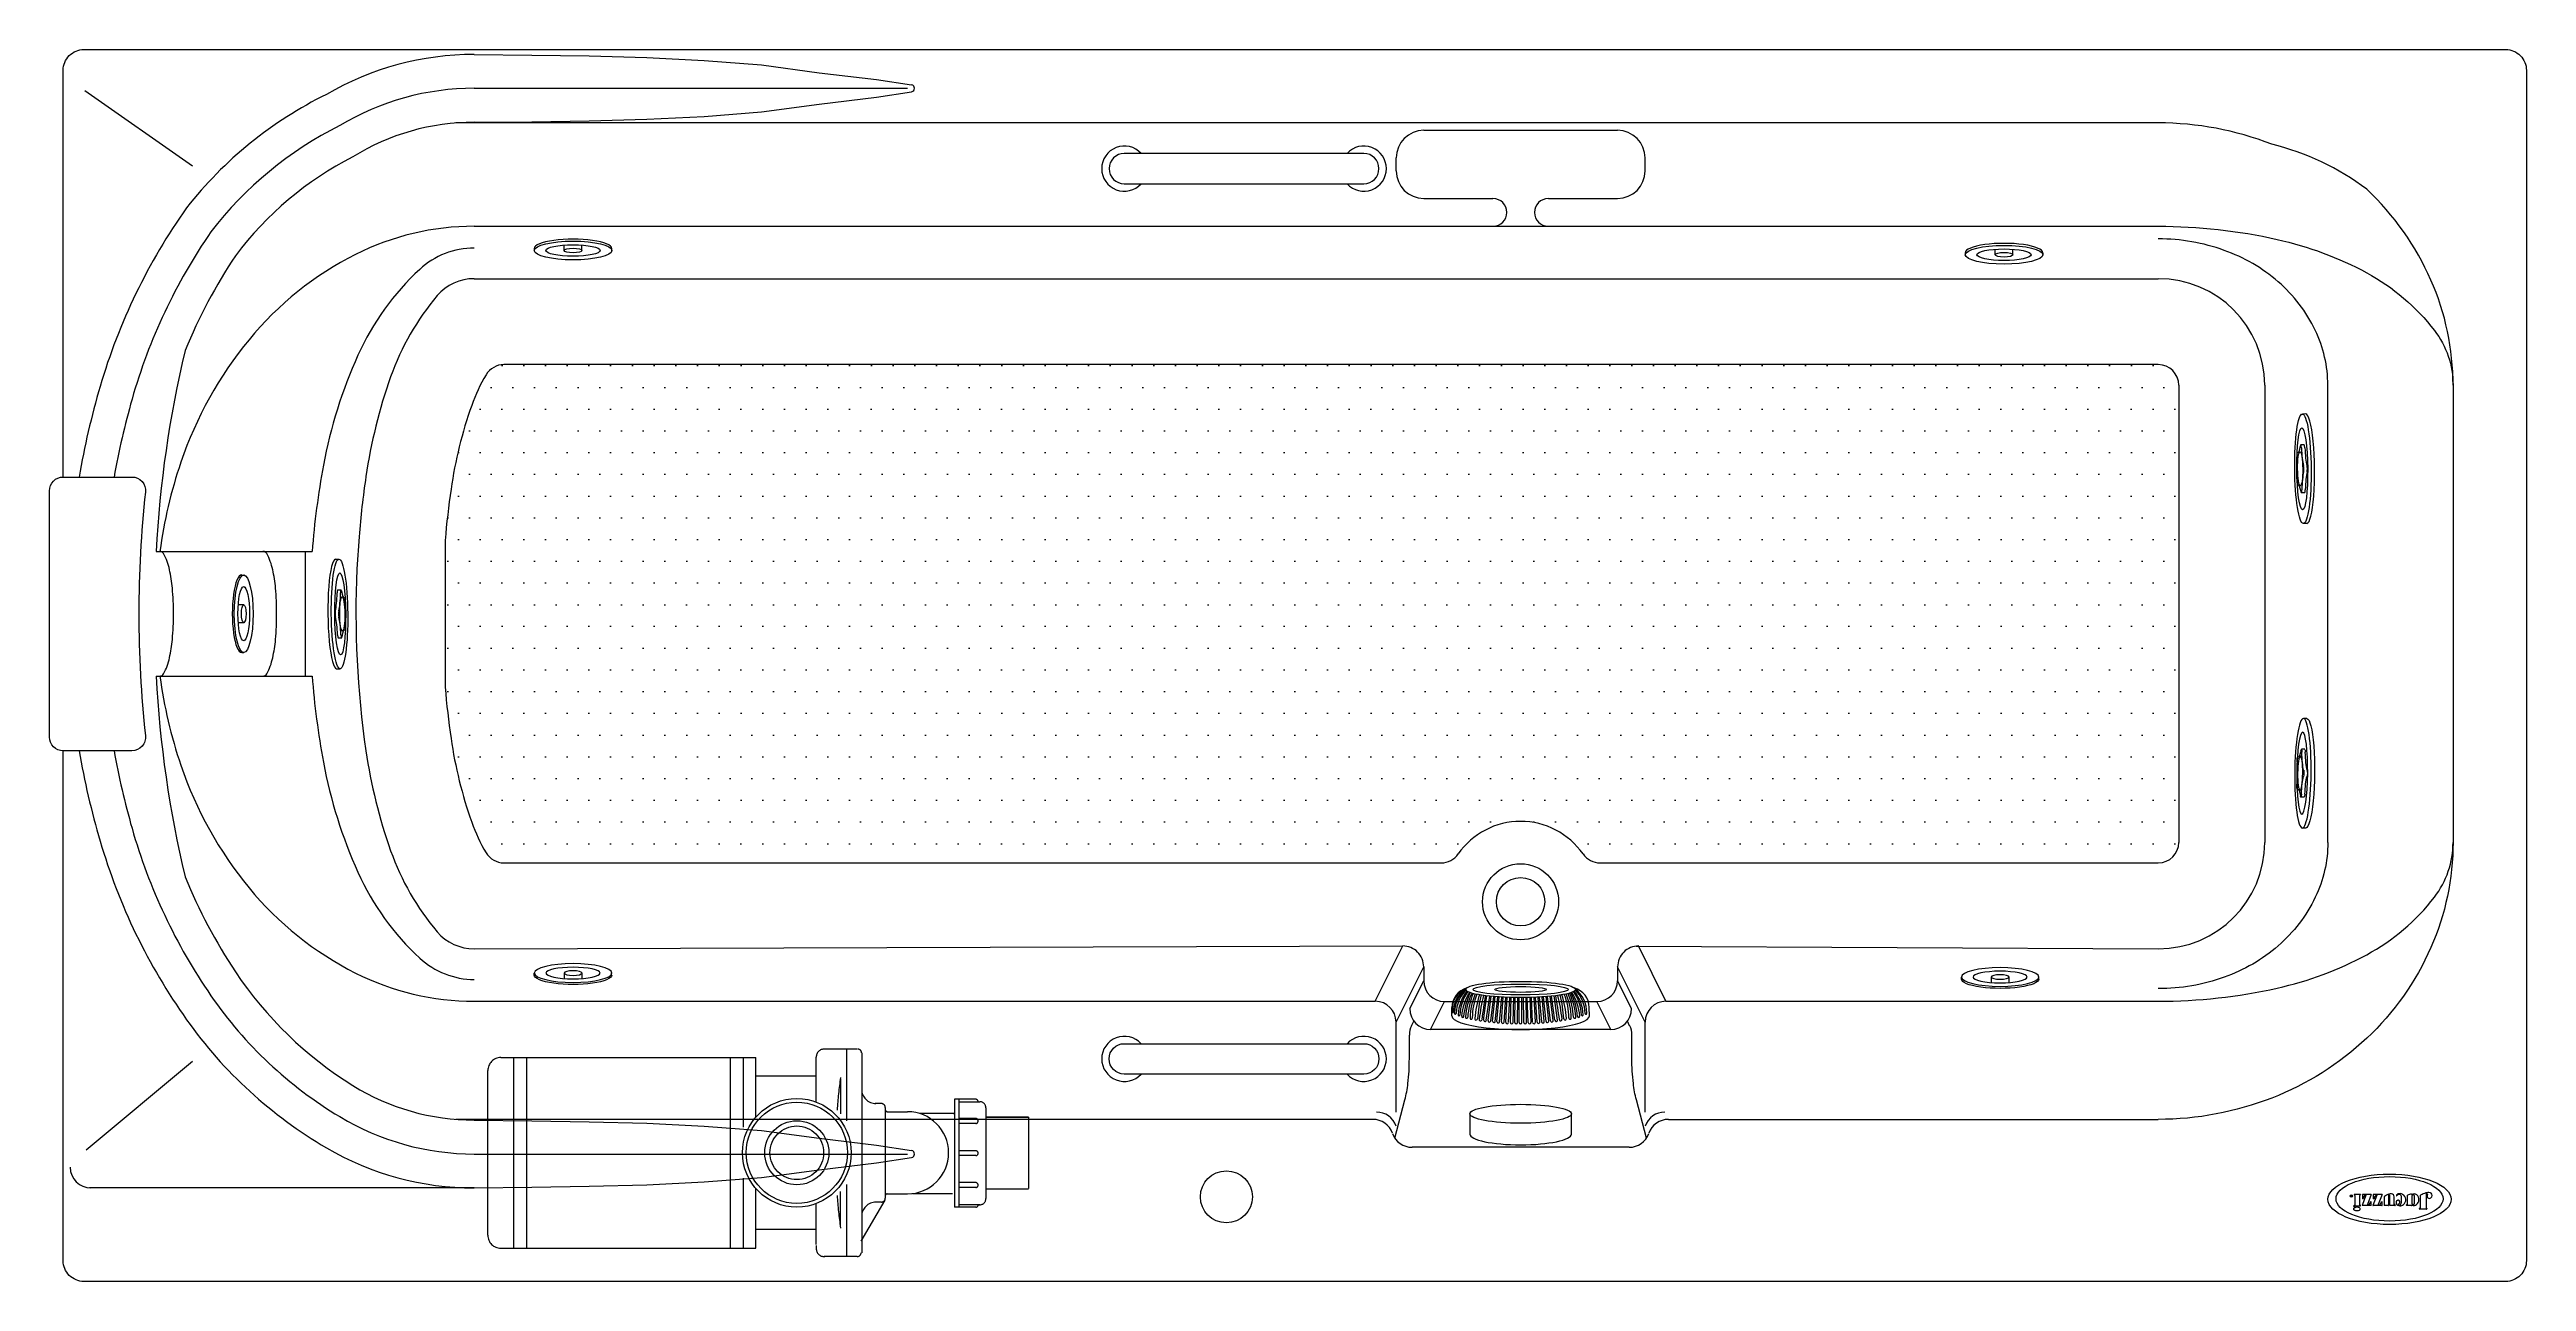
# Model space of a CAD drawing. Header units: millimetres. Extents: x -1256.18 to -1254.37, y 2225.15 to 2226.05.
import ezdxf
from ezdxf.enums import TextEntityAlignment as Align

# ---------------------------------------------------------------- set-up
doc = ezdxf.new("R2010")
doc.units = ezdxf.units.MM
doc.header["$LTSCALE"] = 10
doc.linetypes.add('HIDDEN', pattern=[0.375, 0.25, -0.125])
for name, color, linetype in [('CONTOR05', 7, 'Continuous'), ('dim1', 1, 'Continuous'), ('jacuzzi', 1, 'Continuous'), ('LCOTA02', 1, 'Continuous')]:
    doc.layers.add(name, color=color, linetype=linetype)
doc.styles.add('ROMANS', font='romans', dxfattribs={"height": 4})

# ---------------------------------------------------------------- blocks, each defined once
blk = doc.blocks.new('A$C1E5B20B9')
at = {"layer": 'LCOTA02'}
for p, q in [((12, 80), (17, 80)), ((14.6, 57.5), (19.6, 57.5)), ((14.6, 22.5), (20, 22.5)), ((12, 0), (17, 0))]:
    blk.add_line(p, q, dxfattribs=at)
for centre, major_axis, start_param, end_param in [((12, 40), (0, 40), 0, 3.141593), ((8.2, 59), (0, 19), 3.648269, 4.519872), ((14.6, 54.8), (0, 2.68), 6.283185, 7.661464), ((13.2, 59), (0, 19), 3.648269, 4.519872), ((19.6, 54.8), (0, 2.68), 5.533225, 7.661464), ((24, 70.7), (0, 19), 2.391632, 3.263235), ((11.3, 40), (0, 2.68), 0.506677, 2.634916), ((8.2, 21), (0, 19), 4.904906, 5.776509), ((16.3, 40), (0, 2.68), 0.506677, 2.634916), ((13.2, 21), (0, 19), 4.904906, 5.776509), ((24.8, 49.2), (0, 2.68), 4.276588, 6.404827), ((30.7, 40), (0, 19), 1.134995, 2.006598), ((14.6, 25.2), (0, 2.68), 1.763314, 3.141593), ((19.6, 25.2), (0, 2.68), 1.763314, 3.891553), ((24, 9.3), (0, 19), 6.161543, 7.033146), ((24.8, 30.8), (0, 2.68), 3.019951, 5.14819)]:
    blk.add_ellipse(centre, major_axis=major_axis, ratio=0.3, start_param=start_param, end_param=end_param, dxfattribs=at)
for centre, major_axis, ratio in [((17, 40), (0, 40), 0.3), ((18, 40), (0, 30), 0.266667), ((21, 40), (0, 12.5), 0.3)]:
    blk.add_ellipse(centre, major_axis=major_axis, ratio=ratio, dxfattribs=at)
blk = doc.blocks.new('A$C00053991')
at = {"layer": 'CONTOR05', "xscale": 0.5, "zscale": 0.5}
blk.add_blockref('A$C1E5B20B9', (0, 0), dxfattribs=at)
blk = doc.blocks.new('A$C691B2982')
at = {"layer": 'CONTOR05', "xscale": 0.1, "yscale": 0.1, "zscale": 0.1}
blk.add_blockref('A$C00053991', (0, 0), dxfattribs=at)
blk = doc.blocks.new('A$C159910E5')
at = {"layer": 'CONTOR05', "rotation": 270}
blk.add_blockref('A$C691B2982', (0, 1.45), dxfattribs=at)
blk = doc.blocks.new('A$C3BF32979')
at = {"layer": 'CONTOR05', "rotation": 314.9999999999977}
blk.add_blockref('A$C159910E5', (-0.4, 5.26), dxfattribs=at)
blk = doc.blocks.new('*E10')
at = {"layer": 'CONTOR05', "rotation": 135.5818886525813}
blk.add_blockref('A$C3BF32979', (4.89, 4.04), dxfattribs=at)
blk = doc.blocks.new('A$C37FA7AEC')
at = {"layer": 'LCOTA02'}
for p, q in [((1.01, 4.71), (1.23, 4.71)), ((1.23, 2.9), (0.63, 2.9)), ((1.23, 1.81), (0.63, 1.81)), ((1.01, 0), (1.23, 0))]:
    blk.add_line(p, q, dxfattribs=at)
for centre, major_axis, ratio, start_param, end_param in [((1.01, 2.36), (0, 2.36), 0.431953, 6.283185, 9.424778), ((1.23, 2.36), (0, -0.544), 0.461888, -3.141592653589793, 3.141592653589793)]:
    blk.add_ellipse(centre, major_axis=major_axis, ratio=ratio, start_param=start_param, end_param=end_param, dxfattribs=at)
for major_axis, ratio in [((0, 2.36), 0.431953), ((0, 1.65), 0.381644)]:
    blk.add_ellipse((1.23, 2.36), major_axis=major_axis, ratio=ratio, dxfattribs=at)
blk = doc.blocks.new('A$C6134645C')
at = {"layer": 'CONTOR05', "rotation": 179.9999999999999}
blk.add_blockref('A$C37FA7AEC', (2.24, 4.71), dxfattribs=at)
blk = doc.blocks.new('A$C71D54D85')
at = {"color": 1}
for p, q in [((78.3, 110.3), (78.3, 111.4)), ((79.1, 112.2), (100.7, 112.2)), ((79.9, 109.5), (79.1, 109.5)), ((80.7, 64), (80.7, 108.7)), ((100.7, 109.5), (98, 109.5)), ((98, 109.5), (98, 67.5)), ((101.6, 111.4), (101.6, 110.3)), ((126.3, 99.5), (126.3, 99.8)), ((127.1, 100.6), (143, 100.6)), ((143, 97.9), (140.8, 97.9)), ((143.8, 99.8), (143.8, 98.7)), ((160.9, 70.1), (160.9, 93.1)), ((180.2, 98.4), (180.2, 100.2)), ((180.6, 100.6), (196.5, 100.6)), ((180.6, 98), (182.5, 98)), ((182.9, 97.6), (182.9, 72.5)), ((202, 100.6), (214.9, 100.6)), ((221.7, 65.9), (234, 97.9)), ((221.8, 100.4), (221.8, 89.5)), ((222.2, 100.8), (250.8, 100.8)), ((222.2, 89.1), (223.7, 89.1)), ((238.7, 67.9), (251.2, 100.2)), ((256.6, 65.9), (268.9, 97.9)), ((256.7, 100.4), (256.7, 89.5)), ((257.1, 100.8), (285.6, 100.8)), ((257.1, 89.1), (258.6, 89.1)), ((273.6, 67.9), (286, 100.2)), ((175.5, 66.7), (175.5, 69.5)), ((222.2, 65.2), (249.5, 65.2)), ((247.7, 79.1), (249.5, 79.1)), ((249.9, 65.4), (249.9, 78.7)), ((257, 65.2), (284.3, 65.2)), ((282.5, 79.1), (284.3, 79.1)), ((284.8, 65.4), (284.8, 78.7)), ((291, 65.3), (291, 66.2)), ((291.4, 64.9), (310.7, 64.9)), ((311.1, 65.3), (311.1, 66.1))]:
    blk.add_line(p, q, dxfattribs=at)
blk.add_lwpolyline([(126.1, 70.7), (126.1, 93.4, 1), (117.9, 93.4), (117.9, 70.7, 1)], format="xyb", close=True, dxfattribs=at)
for points in [[(196.9, 100.2), (196.9, 68.8, 0.135484), (197, 68.4, 0.597309), (201.5, 68.6, 0.11277), (201.6, 69), (201.6, 100.2)], [(200.1, 64, 0.062974), (213.8, 71.3, 0.257829), (215.3, 74), (215.3, 100.2)], [(306.9, 102.2), (291.6, 102.2, 0.414214), (291.2, 101.8), (291.2, 99.7, 0.414214), (291.6, 99.3), (292.9, 99.3, -0.414214), (293.3, 98.9), (293.3, 68.2)], [(309, 68.1), (309, 99.5, -0.309408), (309.5, 100.2, 0.090701), (313.4, 102.6, 0.365017), (313.4, 103.1), (313, 103.8, 0.451807), (311.8, 104, -0.178007), (306.7, 102.2)]]:
    blk.add_lwpolyline(points, format="xyb", dxfattribs=at)
blk.add_circle((320.5, 70.1), 3.49, dxfattribs=at)
for centre, radius, start, end in [((79.1, 111.4), 0.803, 90, 180), ((79.1, 110.3), 0.803, 180, 270), ((79.9, 108.7), 0.803, 360, 90), ((100.7, 111.4), 0.803, 360, 90), ((100.7, 110.3), 0.803, 270, 360), ((125.9, 99.5), 0.401, 231.45531, 0), ((127.1, 99.8), 0.803, 90, 180), ((140.8, 97.1), 0.803, 90, 180), ((143, 99.8), 0.803, 0, 90), ((143, 98.7), 0.803, 270, 0), ((165.1, 82.3), 19.6, 127.13134, 242.26712), ((164.3, 84.3), 17.5, 88.59962, 128.95271), ((169.6, 92.9), 8.64, 150.43729, 179.01242), ((166.3, 94.4), 5.08, 97.11199, 147.24263), ((170.3, 89.8), 6.07, 110.28331, 290.7343), ((164.1, 87.9), 13.9, 29.5272, 87.50186), ((166.2, 95.2), 4.29, 50.78098, 96.34141), ((167.6, 97.3), 1.84, 289.02953, 44.08726), ((169.2, 91.3), 7.85, 294.39358, 25.90718), ((180.6, 100.2), 0.401, 90, 180), ((180.6, 98.4), 0.401, 180, 270), ((182.5, 97.6), 0.401, 0, 90), ((196.5, 100.2), 0.401, 0, 90), ((202, 100.2), 0.401, 90, 180), ((214.9, 100.2), 0.401, 0, 90), ((222.2, 100.4), 0.401, 90, 180), ((222.2, 89.5), 0.401, 180, 270), ((223.7, 89.5), 0.401, 270, 355.05883), ((235.3, 88.5), 11.3, 130.15733, 175.05883), ((232.5, 91.7), 7.01, 80.33745, 129.00483), ((233.6, 98.1), 0.5, 338.92958, 80.33745), ((250.8, 100.4), 0.401, 338.92958, 90), ((257.1, 100.4), 0.401, 90, 180), ((257.1, 89.5), 0.401, 180, 270), ((258.6, 89.5), 0.401, 270, 355.05883), ((270.2, 88.5), 11.3, 130.15733, 175.05883), ((267.3, 91.7), 7.01, 80.33745, 129.00483), ((268.4, 98.1), 0.5, 338.92958, 80.33745), ((285.6, 100.4), 0.401, 338.92958, 90), ((70, 68.8), 9.29, 122.98031, 234.80885), ((69.2, 67.7), 8, 234.80885, 260.1754), ((69.4, 69.8), 8.1, 329.38819, 123.2376), ((73, 89.8), 30.4, 260.1754, 285.41833), ((78.3, 64.6), 2.66, 297.20293, 316.52893), ((78.3, 64.4), 2.49, 320.21994, 351.14429), ((57.1, 146.7), 89.5, 285.56043, 296.84445), ((97.2, 67.5), 0.803, 298.82315, 360), ((164.9, 81.4), 18.8, 241.68236, 289.34326), ((165, 69.7), 4.07, 174.05436, 252.53888), ((166.1, 77.3), 11.7, 258.5772, 294.21967), ((166.7, 75.4), 9.65, 295.27036, 324.8584), ((162.5, 82.3), 20.5, 295.00308, 308.90895), ((175, 69.5), 0.5, 0, 144.8584), ((175, 66.7), 0.5, 309.13116, 0), ((192.3, 72.5), 9.42, 180, 267.92324), ((193.9, 81.5), 18.5, 264.07358, 289.85013), ((222.2, 65.7), 0.5, 158.92958, 270), ((239.2, 67.7), 0.5, 158.92958, 274.07432), ((238.4, 77.9), 10.7, 274.07432, 281.22181), ((235.7, 77.8), 11.5, 294.82753, 3.77721), ((247.7, 78.6), 0.5, 90, 183.77721), ((249.5, 78.7), 0.401, 0, 90), ((249.5, 65.7), 0.401, 270, 0), ((257, 65.7), 0.5, 158.92958, 270), ((274, 67.7), 0.5, 158.92958, 274.07432), ((273.3, 77.9), 10.7, 274.07432, 281.22181), ((270.5, 77.8), 11.5, 294.82753, 3.77721), ((282.5, 78.6), 0.5, 90, 183.77721), ((284.3, 78.7), 0.401, 0, 90), ((284.3, 65.7), 0.401, 270, 0), ((291.4, 66.2), 0.401, 82.17237, 180), ((291.4, 65.3), 0.401, 180, 270), ((291.7, 68.2), 1.61, 262.17237, 0), ((310.6, 68.1), 1.61, 180, 273.61115), ((310.7, 66.1), 0.401, 0, 93.61115), ((310.7, 65.3), 0.401, 270, 0)]:
    blk.add_arc(centre, radius, start, end, dxfattribs=at)
for centre, major_axis, ratio in [((197.8, 79.2), (-171.8, 0), 0.415223), ((302.5, 111.9), (-10.3, 0), 0.621803)]:
    blk.add_ellipse(centre, major_axis=major_axis, ratio=ratio, dxfattribs=at)
at = {"layer": 'LCOTA02'}
for p, q in [((140, 97.1), (140, 68)), ((127.1, 65.8), (127.1, 63.7))]:
    blk.add_line(p, q, dxfattribs=at)
for centre, radius, start, end in [((122.7, 82), 19.4, 126.3033, 231.48564), ((119.5, 88.6), 12.3, 59.92306, 132.27609), ((78, 64.6), 2, 149.38819, 195.77516), ((78.9, 64.9), 2.92, 195.77516, 246.12825), ((78.6, 64), 2, 246.12825, 297.20293), ((119.6, 76.9), 13.4, 228.39986, 304.23053), ((123.5, 96.5), 32.9, 276.28599, 300.08621)]:
    blk.add_arc(centre, radius, start, end, dxfattribs=at)
blk.add_ellipse((197.8, 80.8), major_axis=(-197.8, 0), ratio=0.408776, dxfattribs=at)
at = {"color": 1, "style": 'ROMANS'}
blk.add_text('R', height=3.5, dxfattribs=at).set_placement((320.5, 70.1), align=Align.MIDDLE_CENTER)

msp = doc.modelspace()

# ---------------------------------------------------------------- hatches: boundary and pattern name
at = {"layer": 'dim1'}
h = msp.add_hatch(dxfattribs=at)
h.set_pattern_fill('DOTS', color=256, scale=0.01, style=0)
h.paths.add_polyline_path([(-1254.6221, 2225.8036, 0.414214), (-1254.6371, 2225.8186), (-1255.846, 2225.8186, 0.264036), (-1255.8591, 2225.8112, 0.0497), (-1255.8696, 2225.7888, 0.048609), (-1255.8847, 2225.7277, 0.014977), (-1255.889, 2225.6902), (-1255.889, 2225.583, 0.014977), (-1255.8847, 2225.5455, 0.048609), (-1255.8696, 2225.4844, 0.0497), (-1255.8591, 2225.462, 0.264036), (-1255.846, 2225.4546), (-1255.1611, 2225.4546, 0.244921), (-1255.1487, 2225.4611, -0.521102), (-1255.0574, 2225.4611, 0.244921), (-1255.045, 2225.4546), (-1254.6371, 2225.4546, 0.414214), (-1254.6221, 2225.4696)])

# ---------------------------------------------------------------- linework, layer by layer
at = {"layer": 'jacuzzi'}
for p, q in [((-1256.0736, 2225.9636), (-1256.1524, 2226.0186)), ((-1255.8677, 2226.0205), (-1255.551, 2226.0205)), ((-1254.6371, 2225.9952), (-1255.8812, 2225.9952)), ((-1255.1738, 2225.9898), (-1255.0323, 2225.9898)), ((-1255.1941, 2225.9602), (-1255.1941, 2225.9696)), ((-1255.0121, 2225.9602), (-1255.0121, 2225.9696)), ((-1255.1738, 2225.94), (-1255.1233, 2225.94)), ((-1255.0828, 2225.94), (-1255.0323, 2225.94)), ((-1255.8677, 2225.9197), (-1254.6371, 2225.9197)), ((-1255.8677, 2225.8814), (-1254.6371, 2225.8814)), ((-1254.6371, 2225.8186), (-1255.846, 2225.8186)), ((-1254.6221, 2225.8036), (-1254.6221, 2225.4696)), ((-1254.5593, 2225.8036), (-1254.5593, 2225.4696)), ((-1254.5593, 2225.8036), (-1254.5593, 2225.4696)), ((-1254.5132, 2225.4696), (-1254.5132, 2225.8036)), ((-1254.5132, 2225.4696), (-1254.5132, 2225.8036)), ((-1254.4217, 2225.8036), (-1254.4217, 2225.4696)), ((-1255.9519, 2225.6929), (-1255.9534, 2225.6693)), ((-1255.889, 2225.6902), (-1255.889, 2225.583)), ((-1256.1002, 2225.6821), (-1255.9862, 2225.6821)), ((-1255.9911, 2225.5911), (-1255.9911, 2225.6821)), ((-1256.1002, 2225.5911), (-1255.9862, 2225.5911)), ((-1255.846, 2225.4546), (-1255.1611, 2225.4546)), ((-1255.045, 2225.4546), (-1254.6371, 2225.4546)), ((-1255.8677, 2225.3918), (-1255.1891, 2225.3939)), ((-1255.2093, 2225.3535), (-1255.1891, 2225.3939)), ((-1255.1941, 2225.3383), (-1255.1739, 2225.3787)), ((-1255.1739, 2225.3787), (-1255.1739, 2225.3685)), ((-1255.0121, 2225.3383), (-1255.0322, 2225.3787)), ((-1255.0322, 2225.3787), (-1255.0322, 2225.3685)), ((-1255.0187, 2225.3938), (-1254.6371, 2225.3918)), ((-1254.9969, 2225.3535), (-1255.017, 2225.3939)), ((-1255.1841, 2225.3481), (-1255.1739, 2225.3685)), ((-1255.022, 2225.3481), (-1255.0322, 2225.3685)), ((-1255.8677, 2225.3535), (-1255.2093, 2225.3535)), ((-1255.1689, 2225.3329), (-1255.1587, 2225.3533)), ((-1255.1587, 2225.3533), (-1255.0474, 2225.3533)), ((-1255.1533, 2225.3428), (-1255.1533, 2225.349)), ((-1255.1533, 2225.3428), (-1255.1533, 2225.349)), ((-1255.1301, 2225.3398), (-1255.1277, 2225.3574)), ((-1255.1282, 2225.3396), (-1255.1257, 2225.3572)), ((-1255.1268, 2225.3394), (-1255.1247, 2225.3571)), ((-1255.1249, 2225.3392), (-1255.1227, 2225.357)), ((-1255.1236, 2225.339), (-1255.1218, 2225.3569)), ((-1255.1217, 2225.3388), (-1255.1198, 2225.3567)), ((-1255.1204, 2225.3387), (-1255.1188, 2225.3567)), ((-1255.1184, 2225.3385), (-1255.1168, 2225.3566)), ((-1255.1171, 2225.3384), (-1255.1159, 2225.3565)), ((-1255.1151, 2225.3383), (-1255.1139, 2225.3564)), ((-1255.1139, 2225.3382), (-1255.1129, 2225.3564)), ((-1255.1119, 2225.3381), (-1255.1109, 2225.3563)), ((-1255.1106, 2225.338), (-1255.11, 2225.3563)), ((-1255.1086, 2225.338), (-1255.108, 2225.3562)), ((-1255.1073, 2225.3379), (-1255.107, 2225.3562)), ((-1255.1053, 2225.3379), (-1255.105, 2225.3562)), ((-1255.1041, 2225.3379), (-1255.1041, 2225.3562)), ((-1255.1021, 2225.3379), (-1255.1021, 2225.3562)), ((-1255.1008, 2225.3379), (-1255.1011, 2225.3562)), ((-1255.0988, 2225.3379), (-1255.0991, 2225.3562)), ((-1255.0975, 2225.338), (-1255.0982, 2225.3562)), ((-1255.0955, 2225.338), (-1255.0962, 2225.3563)), ((-1255.0943, 2225.3381), (-1255.0952, 2225.3563)), ((-1255.0923, 2225.3382), (-1255.0932, 2225.3564)), ((-1255.091, 2225.3383), (-1255.0923, 2225.3564)), ((-1255.089, 2225.3384), (-1255.0903, 2225.3565)), ((-1255.0877, 2225.3385), (-1255.0893, 2225.3566)), ((-1255.0858, 2225.3387), (-1255.0873, 2225.3567)), ((-1255.0845, 2225.3388), (-1255.0864, 2225.3567)), ((-1255.0825, 2225.339), (-1255.0844, 2225.3569)), ((-1255.0812, 2225.3392), (-1255.0834, 2225.357)), ((-1255.0793, 2225.3394), (-1255.0814, 2225.3571)), ((-1255.078, 2225.3396), (-1255.0805, 2225.3572)), ((-1255.0761, 2225.3398), (-1255.0785, 2225.3574)), ((-1255.0528, 2225.3428), (-1255.0529, 2225.349)), ((-1255.0372, 2225.3329), (-1255.0474, 2225.3533)), ((-1254.9969, 2225.3535), (-1254.6371, 2225.3535)), ((-1255.1941, 2225.2725), (-1255.1941, 2225.3383)), ((-1255.1844, 2225.3116), (-1255.1844, 2225.3288)), ((-1255.1828, 2225.3355), (-1255.1811, 2225.339)), ((-1255.0372, 2225.3329), (-1255.1689, 2225.3329)), ((-1255.0234, 2225.3355), (-1255.0251, 2225.339)), ((-1255.0218, 2225.3116), (-1255.0218, 2225.3288)), ((-1255.0121, 2225.2725), (-1255.0121, 2225.3383)), ((-1256.0736, 2225.3096), (-1256.1514, 2225.2446)), ((-1255.195, 2225.2535), (-1255.1877, 2225.2814)), ((-1255.1402, 2225.2713), (-1255.1402, 2225.2565)), ((-1255.0659, 2225.2565), (-1255.0659, 2225.2713)), ((-1255.0112, 2225.2535), (-1255.0185, 2225.2814)), ((-1255.2111, 2225.2672), (-1255.8812, 2225.2672)), ((-1254.9951, 2225.2672), (-1254.6371, 2225.2672)), ((-1255.8677, 2225.2419), (-1255.551, 2225.2419)), ((-1255.0238, 2225.2468), (-1255.1824, 2225.2468)), ((-1255.8677, 2225.2171), (-1256.1488, 2225.2171))]:
    msp.add_line(p, q, dxfattribs=at)
at = {"layer": 'jacuzzi', "linetype": 'HIDDEN'}
for p, q in [((-1255.8483, 2225.3124), (-1255.6619, 2225.3124)), ((-1255.8387, 2225.1731), (-1255.8387, 2225.3124)), ((-1255.8292, 2225.1731), (-1255.8292, 2225.3124)), ((-1255.6805, 2225.1731), (-1255.6805, 2225.3124)), ((-1255.671, 2225.2615), (-1255.671, 2225.3124)), ((-1255.6619, 2225.2689), (-1255.6619, 2225.3124)), ((-1255.6619, 2225.2988), (-1255.6619, 2225.3124)), ((-1255.6179, 2225.3104), (-1255.6179, 2225.3126)), ((-1255.6179, 2225.3104), (-1255.6179, 2225.3126)), ((-1255.5951, 2225.3186), (-1255.6118, 2225.3186)), ((-1255.5951, 2225.3186), (-1255.6118, 2225.3186)), ((-1255.5879, 2225.3186), (-1255.5965, 2225.3186)), ((-1255.5957, 2225.3186), (-1255.5957, 2225.2661)), ((-1255.5846, 2225.3157), (-1255.5846, 2225.1698)), ((-1255.8578, 2225.1826), (-1255.8578, 2225.3028)), ((-1255.6179, 2225.2988), (-1255.6619, 2225.2988)), ((-1255.6002, 2225.2968), (-1255.6002, 2225.2712)), ((-1255.5702, 2225.2787), (-1255.5747, 2225.2787)), ((-1255.5674, 2225.2759), (-1255.5674, 2225.2096)), ((-1255.5659, 2225.2728), (-1255.5511, 2225.2728)), ((-1255.5183, 2225.2714), (-1255.5419, 2225.2714)), ((-1255.5174, 2225.2714), (-1255.5179, 2225.2714)), ((-1255.5167, 2225.2819), (-1255.5167, 2225.203)), ((-1255.5137, 2225.2819), (-1255.5137, 2225.203)), ((-1255.5137, 2225.2801), (-1255.4983, 2225.2801)), ((-1255.4938, 2225.2757), (-1255.4938, 2225.2094)), ((-1255.4938, 2225.2756), (-1255.4938, 2225.2093)), ((-1255.4628, 2225.2687), (-1255.4938, 2225.2687)), ((-1255.4628, 2225.2686), (-1255.4938, 2225.2686)), ((-1255.4628, 2225.2687), (-1255.4628, 2225.2205)), ((-1255.4628, 2225.2686), (-1255.4628, 2225.2167)), ((-1255.671, 2225.1731), (-1255.671, 2225.2242)), ((-1255.6619, 2225.1731), (-1255.6619, 2225.2168)), ((-1255.6002, 2225.1888), (-1255.6002, 2225.2144)), ((-1255.5957, 2225.2195), (-1255.5957, 2225.1669)), ((-1255.4628, 2225.2162), (-1255.4938, 2225.2162)), ((-1255.4628, 2225.2242), (-1255.4628, 2225.2205)), ((-1255.4628, 2225.2205), (-1255.4628, 2225.2168)), ((-1255.6619, 2225.1751), (-1255.6619, 2225.2109)), ((-1255.6619, 2225.1731), (-1255.6619, 2225.2109)), ((-1255.6619, 2225.1751), (-1255.6619, 2225.2109)), ((-1255.5678, 2225.2082), (-1255.5851, 2225.1782)), ((-1255.5702, 2225.2068), (-1255.5742, 2225.2068)), ((-1255.5659, 2225.2127), (-1255.5511, 2225.2127)), ((-1255.5183, 2225.2129), (-1255.5474, 2225.2129)), ((-1255.4995, 2225.2048), (-1255.5137, 2225.2048)), ((-1255.4995, 2225.2049), (-1255.4983, 2225.2049)), ((-1255.4995, 2225.2048), (-1255.4983, 2225.2048)), ((-1255.6619, 2225.1869), (-1255.6179, 2225.1869)), ((-1255.8483, 2225.1731), (-1255.6619, 2225.1731)), ((-1255.6179, 2225.1751), (-1255.6179, 2225.1729)), ((-1255.6179, 2225.1751), (-1255.6179, 2225.1729)), ((-1255.5879, 2225.1669), (-1255.612, 2225.1669))]:
    msp.add_line(p, q, dxfattribs=at)
at = {"layer": 'jacuzzi', "color": 3}
msp.add_lwpolyline([(-1256.1681, 2225.7365), (-1256.1681, 2226.0336, -0.414214), (-1256.1529, 2226.0488), (-1254.3833, 2226.0488, -0.414214), (-1254.3681, 2226.0336), (-1254.3681, 2225.164, -0.414214), (-1254.3833, 2225.1488), (-1256.1529, 2225.1488, -0.414214), (-1256.1681, 2225.164), (-1256.1681, 2225.5365)], format="xyb", dxfattribs=at)
at = {"layer": 'jacuzzi'}
for points in [[(-1255.8677, 2226.0452, 0.132972), (-1255.9757, 2226.016, 0.112479), (-1256.0779, 2225.9332, 0.082957), (-1256.1411, 2225.8027, 0.028835), (-1256.1565, 2225.7365, 0.028835)], [(-1255.8677, 2226.0205, 0.136109), (-1255.966, 2225.9932, 0.113246), (-1256.0601, 2225.9157, 0.081526), (-1256.1178, 2225.7933, 0.025524), (-1256.1309, 2225.7365, 0.025524)], [(-1255.8677, 2225.9957, 0.139831), (-1255.9564, 2225.9704, 0.114061), (-1256.0422, 2225.8982, 0.049631), (-1256.079, 2225.8289)], [(-1254.4217, 2225.8036, 0.104164), (-1254.4379, 2225.8804, 0.100663), (-1254.4848, 2225.9467, 0.102638), (-1254.5541, 2225.9796, 0.093069), (-1254.6371, 2225.9952)], [(-1255.8677, 2225.9197, 0.117203), (-1255.9544, 2225.8991, 0.104375), (-1256.0323, 2225.8368, 0.090214), (-1256.0821, 2225.7473, 0.048846), (-1256.0974, 2225.6821)], [(-1255.8677, 2225.9038, 0.188149), (-1255.9075, 2225.8882, 0.101334), (-1255.9527, 2225.8255, 0.059725), (-1255.9779, 2225.7451, 0.026837), (-1255.9862, 2225.6821)], [(-1254.6371, 2225.9197, -0.054985), (-1254.5503, 2225.9101, -0.068797), (-1254.4848, 2225.8857, -0.105698), (-1254.4353, 2225.8436, -0.165254), (-1254.4217, 2225.8036, -0.165254)], [(-1254.5132, 2225.8036, 0.11231), (-1254.5224, 2225.8437, 0.103182), (-1254.5495, 2225.8792, 0.092447), (-1254.5889, 2225.9021, 0.086066), (-1254.6371, 2225.9105, 0.086066)], [(-1255.8677, 2225.8814, 0.219593), (-1255.8947, 2225.869, 0.0919), (-1255.9288, 2225.8097, 0.048609), (-1255.9469, 2225.7368, 0.015971), (-1255.9519, 2225.6929)], [(-1255.8591, 2225.8112, 0.0497), (-1255.8696, 2225.7888, 0.048609), (-1255.8847, 2225.7277, 0.014977), (-1255.889, 2225.6902)], [(-1256.0975, 2225.5911, 0.276936), (-1256.0947, 2225.5927, 0.068261), (-1256.0904, 2225.6044, 0.031566), (-1256.0883, 2225.6178, 0.022827), (-1256.0875, 2225.6366, 0.022827), (-1256.0883, 2225.6554, 0.031566), (-1256.0904, 2225.6688, 0.068261), (-1256.0947, 2225.6805, 0.276936), (-1256.0975, 2225.6821)], [(-1256.0221, 2225.5911, 0.276936), (-1256.0193, 2225.5927, 0.068261), (-1256.015, 2225.6044, 0.031566), (-1256.0129, 2225.6178, 0.022827), (-1256.0121, 2225.6366, 0.022827), (-1256.0129, 2225.6554, 0.031566), (-1256.015, 2225.6688, 0.068261), (-1256.0193, 2225.6805, 0.276936), (-1256.0221, 2225.6821)], [(-1255.9534, 2225.6693, 0.048182), (-1255.9469, 2225.5364, 0.048609), (-1255.9288, 2225.4635, 0.0919), (-1255.8947, 2225.4042, 0.219593), (-1255.8677, 2225.3918)], [(-1256.0974, 2225.5911, 0.048846), (-1256.0821, 2225.5259, 0.090214), (-1256.0323, 2225.4364, 0.104375), (-1255.9544, 2225.3741, 0.117203), (-1255.8677, 2225.3535)], [(-1255.9862, 2225.5911, 0.026837), (-1255.9779, 2225.5281, 0.059725), (-1255.9527, 2225.4477, 0.101334), (-1255.9075, 2225.385, 0.188149), (-1255.8677, 2225.3694)], [(-1255.889, 2225.583, 0.014977), (-1255.8847, 2225.5455, 0.048609), (-1255.8696, 2225.4844, 0.0497), (-1255.8591, 2225.462)], [(-1256.1565, 2225.5365, 0.028781), (-1256.1411, 2225.4705, 0.082957), (-1256.0779, 2225.34, 0.106733), (-1255.9757, 2225.2464, 0.132972), (-1255.8677, 2225.2171)], [(-1256.1309, 2225.5365, 0.025468), (-1256.1178, 2225.4799, 0.081526), (-1256.0601, 2225.3575, 0.106953), (-1255.966, 2225.2692, 0.136109), (-1255.8677, 2225.2419)], [(-1254.6371, 2225.3535, 0.054985), (-1254.5503, 2225.3631, 0.068797), (-1254.4848, 2225.3875, 0.105698), (-1254.4353, 2225.4296, 0.165254), (-1254.4217, 2225.4696, 0.165254)], [(-1254.4217, 2225.4696, -0.104164), (-1254.4379, 2225.3928, -0.100663), (-1254.4848, 2225.3265, -0.096077), (-1254.5541, 2225.2828, -0.093069), (-1254.6371, 2225.2672, -0.093069)], [(-1254.5132, 2225.4696, -0.11231), (-1254.5224, 2225.4295, -0.103182), (-1254.5495, 2225.394, -0.092447), (-1254.5889, 2225.371, -0.086066), (-1254.6371, 2225.3627, -0.086066)], [(-1256.079, 2225.4443, 0.049631), (-1256.0422, 2225.375, 0.107116), (-1255.9564, 2225.2919, 0.139831), (-1255.8677, 2225.2667)], [(-1255.1877, 2225.2814, 0.035415), (-1255.1854, 2225.2934, 0.02868), (-1255.1844, 2225.3116)], [(-1255.0185, 2225.2814, -0.035415), (-1255.0207, 2225.2934, -0.02868), (-1255.0218, 2225.3116)]]:
    msp.add_lwpolyline(points, format="xyb", dxfattribs=at)
for points in [[(-1255.8677, 2226.0452), (-1255.8257, 2226.0448), (-1255.7837, 2226.0441), (-1255.7417, 2226.0429), (-1255.6997, 2226.0409), (-1255.6577, 2226.0376), (-1255.6157, 2226.0319), (-1255.5737, 2226.0269), (-1255.5481, 2226.023)], [(-1255.8677, 2225.9957), (-1255.8257, 2225.9961), (-1255.7837, 2225.9968), (-1255.7417, 2225.998), (-1255.6997, 2226), (-1255.6577, 2226.0034), (-1255.6157, 2226.009), (-1255.5737, 2226.014), (-1255.5481, 2226.018)], [(-1255.8677, 2225.2667), (-1255.8257, 2225.2662), (-1255.7837, 2225.2655), (-1255.7417, 2225.2644), (-1255.6997, 2225.2623), (-1255.6577, 2225.259), (-1255.6157, 2225.2534), (-1255.5737, 2225.2483), (-1255.5481, 2225.2444)], [(-1255.8677, 2225.2171), (-1255.8257, 2225.2176), (-1255.7837, 2225.2183), (-1255.7417, 2225.2194), (-1255.6997, 2225.2215), (-1255.6577, 2225.2248), (-1255.6157, 2225.2304), (-1255.5737, 2225.2355), (-1255.5481, 2225.2394)]]:
    msp.add_lwpolyline(points, dxfattribs=at)
for points in [[(-1255.3927, 2225.9507), (-1255.2177, 2225.9507, 1), (-1255.2177, 2225.9729), (-1255.3927, 2225.9729, 1)], [(-1255.3927, 2225.3225), (-1255.2177, 2225.3225, -1), (-1255.2177, 2225.3003), (-1255.3927, 2225.3003, -1)]]:
    msp.add_lwpolyline(points, format="xyb", close=True, dxfattribs=at)
at = {"layer": 'jacuzzi', "color": 3}
msp.add_lwpolyline([(-1256.1681, 2225.5365, -0.414214), (-1256.1781, 2225.5465), (-1256.1781, 2225.7265, -0.414214), (-1256.1681, 2225.7365), (-1256.1179, 2225.7365, -0.446078), (-1256.108, 2225.7255, 0.053829), (-1256.108, 2225.5476, -0.446078), (-1256.1179, 2225.5365)], format="xyb", close=True, dxfattribs=at)
at = {"layer": 'jacuzzi', "linetype": 'HIDDEN'}
for points in [[(-1255.6179, 2225.2799), (-1255.6179, 2225.3038), (-1255.6179, 2225.3104)], [(-1255.6179, 2225.2988), (-1255.6179, 2225.3038), (-1255.6179, 2225.3104)], [(-1255.5013, 2225.2819), (-1255.5167, 2225.2819)], [(-1255.5013, 2225.2678), (-1255.5137, 2225.2678)], [(-1255.5013, 2225.2642), (-1255.5137, 2225.2642)], [(-1255.5013, 2225.2443), (-1255.5137, 2225.2443)], [(-1255.5013, 2225.2407), (-1255.5137, 2225.2407)], [(-1255.5013, 2225.221), (-1255.5137, 2225.221)], [(-1255.5013, 2225.2174), (-1255.5137, 2225.2174)], [(-1255.6179, 2225.1758), (-1255.6179, 2225.2057)], [(-1255.5013, 2225.203), (-1255.5167, 2225.203)]]:
    msp.add_lwpolyline(points, dxfattribs=at)
at = {"layer": 'jacuzzi'}
for centre, radius in [((-1255.1031, 2225.4262), 0.0278), ((-1255.1031, 2225.4262), 0.0177), ((-1255.3181, 2225.2106), 0.019)]:
    msp.add_circle(centre, radius, dxfattribs=at)
at = {"layer": 'jacuzzi', "linetype": 'HIDDEN'}
for radius in [0.0397, 0.037, 0.0234, 0.0196]:
    msp.add_circle((-1255.632, 2225.2428), radius, dxfattribs=at)
at = {"layer": 'jacuzzi'}
for centre, radius, start, end in [((-1255.5485, 2226.0205), 0.00253, 278.677, 81.323), ((-1255.3927, 2225.9618), 0.0165, 42.1909, 317.8091), ((-1255.2177, 2225.9618), 0.0165, 222.1909, 137.8091), ((-1255.1738, 2225.9696), 0.0202, 90, 180), ((-1255.0323, 2225.9696), 0.0202, 0, 90), ((-1255.1738, 2225.9602), 0.0202, 180, 270), ((-1255.0323, 2225.9602), 0.0202, 270, 0), ((-1255.1233, 2225.9298), 0.0101, 270, 90), ((-1255.0828, 2225.9298), 0.0101, 90, 270), ((-1254.6371, 2225.8036), 0.0778, 0, 90), ((-1255.2657, 2225.6366), 0.8358, 166.6991, 176.8764), ((-1255.846, 2225.8034), 0.0152, 90, 149.1625), ((-1254.6371, 2225.8036), 0.015, 0, 90), ((-1255.2657, 2225.6366), 0.8358, 183.1236, 193.3009), ((-1255.1031, 2225.4292), 0.0557, 34.9518, 145.0482), ((-1254.6371, 2225.4696), 0.015, 270, 0), ((-1254.6371, 2225.4696), 0.0778, 270, 0), ((-1255.846, 2225.4698), 0.0152, 210.8375, 270), ((-1255.1611, 2225.4698), 0.0152, 270, 325.0482), ((-1255.045, 2225.4698), 0.0152, 214.9518, 270), ((-1255.1891, 2225.3787), 0.0152, 0, 90.2013), ((-1255.017, 2225.3787), 0.0152, 89.7987, 180), ((-1255.1587, 2225.3685), 0.0152, 180, 270), ((-1255.1383, 2225.3488), 0.015, 105.4909, 179.5), ((-1255.1366, 2225.3477), 0.0165, 113.122, 187.4137), ((-1255.134, 2225.3468), 0.0181, 119.4273, 183.9522), ((-1255.1295, 2225.3454), 0.0218, 127.8314, 181.6456), ((-1255.1258, 2225.3446), 0.0243, 134.3309, 180.2321), ((-1255.1199, 2225.3428), 0.0288, 140.6805, 178.3252), ((-1255.1144, 2225.3416), 0.0332, 145.1075, 176.9796), ((-1255.1092, 2225.3401), 0.0371, 147.5492, 176.0418), ((-1255.0977, 2225.3385), 0.0472, 153.2328, 175.4084), ((-1255.1008, 2225.3396), 0.0427, 152.3198, 176.6528), ((-1255.0838, 2225.3379), 0.0581, 158.528, 176.0922), ((-1255.096, 2225.341), 0.044, 156.1373, 179.444), ((-1255.1101, 2225.341), 0.044, 0.556, 23.8599), ((-1255.1224, 2225.3379), 0.0581, 3.9078, 21.4695), ((-1255.1053, 2225.3396), 0.0427, 3.3472, 27.6765), ((-1255.1085, 2225.3385), 0.0472, 4.5916, 26.7633), ((-1255.0969, 2225.3401), 0.0371, 3.9582, 32.4452), ((-1255.0917, 2225.3416), 0.0332, 3.0204, 34.8844), ((-1255.0679, 2225.3488), 0.015, 0.5, 74.4472), ((-1255.0862, 2225.3428), 0.0288, 1.6748, 39.1263), ((-1255.0766, 2225.3454), 0.0218, 358.3544, 52.1082), ((-1255.0803, 2225.3446), 0.0243, 359.7679, 45.0739), ((-1255.0474, 2225.3685), 0.0152, 270, 0), ((-1255.2093, 2225.3383), 0.0152, 0, 90), ((-1255.1689, 2225.3481), 0.0152, 180, 270), ((-1255.1525, 2225.3456), 0.000437, 185.1947, 359.2796), ((-1255.1508, 2225.3446), 0.000615, 158.3204, 352.6804), ((-1255.1482, 2225.3434), 0.000615, 158.3204, 352.6804), ((-1255.1454, 2225.3425), 0.000777, 163.1915, 347.3605), ((-1255.1426, 2225.3419), 0.000853, 167.1949, 0.3983), ((-1255.1392, 2225.3412), 0.000886, 160.0987, 10.7386), ((-1255.091, 2225.341), 0.0474, 158.2863, 179.644), ((-1255.0622, 2225.3356), 0.0745, 162.2851, 175.8848), ((-1255.1356, 2225.3407), 0.000957, 166.4345, 352.6285), ((-1255.0242, 2225.3327), 0.1107, 166.75, 175.9055), ((-1254.9885, 2225.3248), 0.1456, 166.9086, 173.8716), ((-1254.675, 2225.2794), 0.4605, 170.2208, 172.4284), ((-1255.5312, 2225.2794), 0.4605, 7.5716, 9.7791), ((-1255.2176, 2225.3248), 0.1456, 6.1284, 13.0908), ((-1255.1819, 2225.3327), 0.1107, 4.0945, 13.2492), ((-1255.1439, 2225.3356), 0.0745, 4.1152, 17.7136), ((-1255.0706, 2225.3407), 0.000957, 187.3715, 13.5655), ((-1255.1152, 2225.341), 0.0474, 0.356, 21.7114), ((-1255.067, 2225.3412), 0.000886, 169.2614, 19.9013), ((-1255.0636, 2225.3419), 0.000853, 179.6017, 12.8051), ((-1255.0607, 2225.3425), 0.000777, 192.6395, 16.8085), ((-1255.058, 2225.3434), 0.000615, 187.3196, 21.6796), ((-1255.0554, 2225.3446), 0.000615, 187.3196, 21.6796), ((-1255.0372, 2225.3481), 0.0152, 270, 0), ((-1254.9969, 2225.3383), 0.0152, 90, 180), ((-1255.3927, 2225.3114), 0.0165, 42.1909, 317.8091), ((-1255.2177, 2225.3114), 0.0165, 222.1909, 137.8091), ((-1255.1692, 2225.3288), 0.0152, 153.4979, 180), ((-1255.1324, 2225.3401), 0.000962, 167.9164, 353.337), ((-1255.1291, 2225.3397), 0.000966, 169.3777, 354.0441), ((-1255.1259, 2225.3393), 0.000971, 170.818, 354.7502), ((-1255.1226, 2225.3389), 0.000976, 172.2368, 355.4561), ((-1255.1194, 2225.3386), 0.00098, 173.6339, 356.1623), ((-1255.1161, 2225.3383), 0.000985, 175.009, 356.8693), ((-1255.1129, 2225.3381), 0.00099, 176.3618, 357.5776), ((-1255.1096, 2225.338), 0.000995, 177.6922, 358.2877), ((-1255.1063, 2225.3379), 0.001, 179, 359), ((-1255.1031, 2225.3379), 0.001, 180, 0), ((-1255.0998, 2225.3379), 0.001, 181, 1), ((-1255.0965, 2225.338), 0.000995, 181.7123, 2.3078), ((-1255.0933, 2225.3381), 0.00099, 182.4224, 3.6382), ((-1255.09, 2225.3383), 0.000985, 183.1307, 4.991), ((-1255.0868, 2225.3386), 0.00098, 183.8377, 6.3661), ((-1255.0835, 2225.3389), 0.000976, 184.5439, 7.7632), ((-1255.0803, 2225.3393), 0.000971, 185.2498, 9.182), ((-1255.077, 2225.3397), 0.000966, 185.9559, 10.6223), ((-1255.0738, 2225.3401), 0.000962, 186.663, 12.0836), ((-1255.0369, 2225.3288), 0.0152, 0, 26.5021), ((-1255.2084, 2225.2573), 0.0152, 19.2482, 90), ((-1254.9977, 2225.2573), 0.0152, 90, 160.7518), ((-1255.2111, 2225.252), 0.0152, 19.2482, 90), ((-1255.1824, 2225.262), 0.0152, 199.2482, 270), ((-1255.0238, 2225.262), 0.0152, 270, 340.7518), ((-1254.9951, 2225.252), 0.0152, 90, 160.7518), ((-1256.1478, 2225.2323), 0.0152, 180, 270), ((-1255.5485, 2225.2419), 0.00253, 278.677, 81.323)]:
    msp.add_arc(centre, radius, start, end, dxfattribs=at)
at = {"layer": 'jacuzzi', "linetype": 'HIDDEN'}
for centre, radius, start, end in [((-1255.8483, 2225.3028), 0.00954, 90, 180), ((-1255.6118, 2225.3126), 0.00601, 90, 180), ((-1255.6118, 2225.3126), 0.00601, 90, 180), ((-1255.5875, 2225.3157), 0.00286, 0, 90), ((-1255.1859, 2225.2424), 0.4179, 172.3703, 175.6636), ((-1255.5742, 2225.2892), 0.0104, 180, 270), ((-1255.5702, 2225.2759), 0.00286, 0, 90), ((-1255.5659, 2225.2743), 0.00145, 180, 270), ((-1255.5511, 2225.2428), 0.03, 270, 90), ((-1255.5174, 2225.2722), 0.000743, 270, 345.1417), ((-1255.5013, 2225.2801), 0.0018, 0, 90), ((-1255.4983, 2225.2756), 0.0045, 0, 90), ((-1255.5013, 2225.266), 0.0018, 270, 90), ((-1255.5013, 2225.2425), 0.0018, 270, 90), ((-1255.5013, 2225.2192), 0.0018, 270, 90), ((-1255.1859, 2225.2433), 0.4179, 184.3364, 187.6297), ((-1255.5742, 2225.1963), 0.0104, 90, 180), ((-1255.5702, 2225.2096), 0.00286, 270, 0), ((-1255.5659, 2225.2113), 0.00145, 90, 180), ((-1255.5013, 2225.2048), 0.0018, 270, 0), ((-1255.4983, 2225.2093), 0.0045, 270, 0), ((-1255.8483, 2225.1826), 0.00954, 180, 270), ((-1255.6118, 2225.1729), 0.00601, 180, 270), ((-1255.6118, 2225.1729), 0.00601, 180, 270), ((-1255.5879, 2225.1698), 0.00286, 270, 0)]:
    msp.add_arc(centre, radius, start, end, dxfattribs=at)
at = {"layer": 'jacuzzi'}
for centre, major_axis, ratio in [((-1255.1031, 2225.3621), (-0.04, 0), 0.1484), ((-1255.1031, 2225.3621), (-0.0349, 0), 0.114375), ((-1255.1031, 2225.3621), (-0.0189, 0), 0.112344), ((-1255.1031, 2225.2713), (-0.0371, 0), 0.186255)]:
    msp.add_ellipse(centre, major_axis=major_axis, ratio=ratio, dxfattribs=at)
for centre, major_axis, ratio, start_param, end_param in [((-1255.1031, 2225.3428), (-0.0503, 0), 0.198307, 6.281174, 9.428239), ((-1255.1031, 2225.2565), (0.0371, 0), 0.213184, 3.141593, 6.283185)]:
    msp.add_ellipse(centre, major_axis=major_axis, ratio=ratio, start_param=start_param, end_param=end_param, dxfattribs=at)

# ---------------------------------------------------------------- block references
for name, p, xscale, yscale, zscale, rotation in [('A$C6134645C', (-1255.7673, 2225.8952), 0.006720000000223081, 0.01200000000017099, 0.006720000000146682, 90), ('A$C6134645C', (-1254.7216, 2225.8921), 0.006720000000223081, 0.01200000000017099, 0.006720000000146682, 90), ('A$C3BF32979', (-1254.5718, 2225.7421), 0.009999999999915465, 0.01000000000021828, 0.01000000000010459, 315.5818886529406), ('A$C3BF32979', (-1255.9258, 2225.6369), 0.009999999999915465, 0.01000000000021828, 0.01000000000010459, 135.5818886529406), ('A$C6134645C', (-1256.0294, 2225.6648), 0.006720000000063919, 0.01200000000017099, 0.006720000000070285, 180), ('A$C71D54D85', (-1254.4231, 2225.2272), 0.0002275911388096574, 0.0002275911388096574, 0.0002275911387827789, 180)]:
    msp.add_blockref(name, p, dxfattribs=dict(at, xscale=xscale, yscale=yscale, zscale=zscale, rotation=rotation))
at = {"layer": 'jacuzzi', "xscale": -0.009999999999990905, "yscale": 0.01000000000021828, "zscale": 0.01000000000010459}
msp.add_blockref('*E10', (-1254.5229, 2225.4801), dxfattribs=at)
at = {"layer": 'jacuzzi', "extrusion": (0, 0, -1), "xscale": 0.006720000000146682, "yscale": 0.01200000000026193, "zscale": -0.006719999999999855, "rotation": 270}
for p in [(1255.7673, 2225.3809), (1254.7245, 2225.378)]:
    msp.add_blockref('A$C6134645C', p, dxfattribs=at)

doc.saveas('drawing.dxf')
